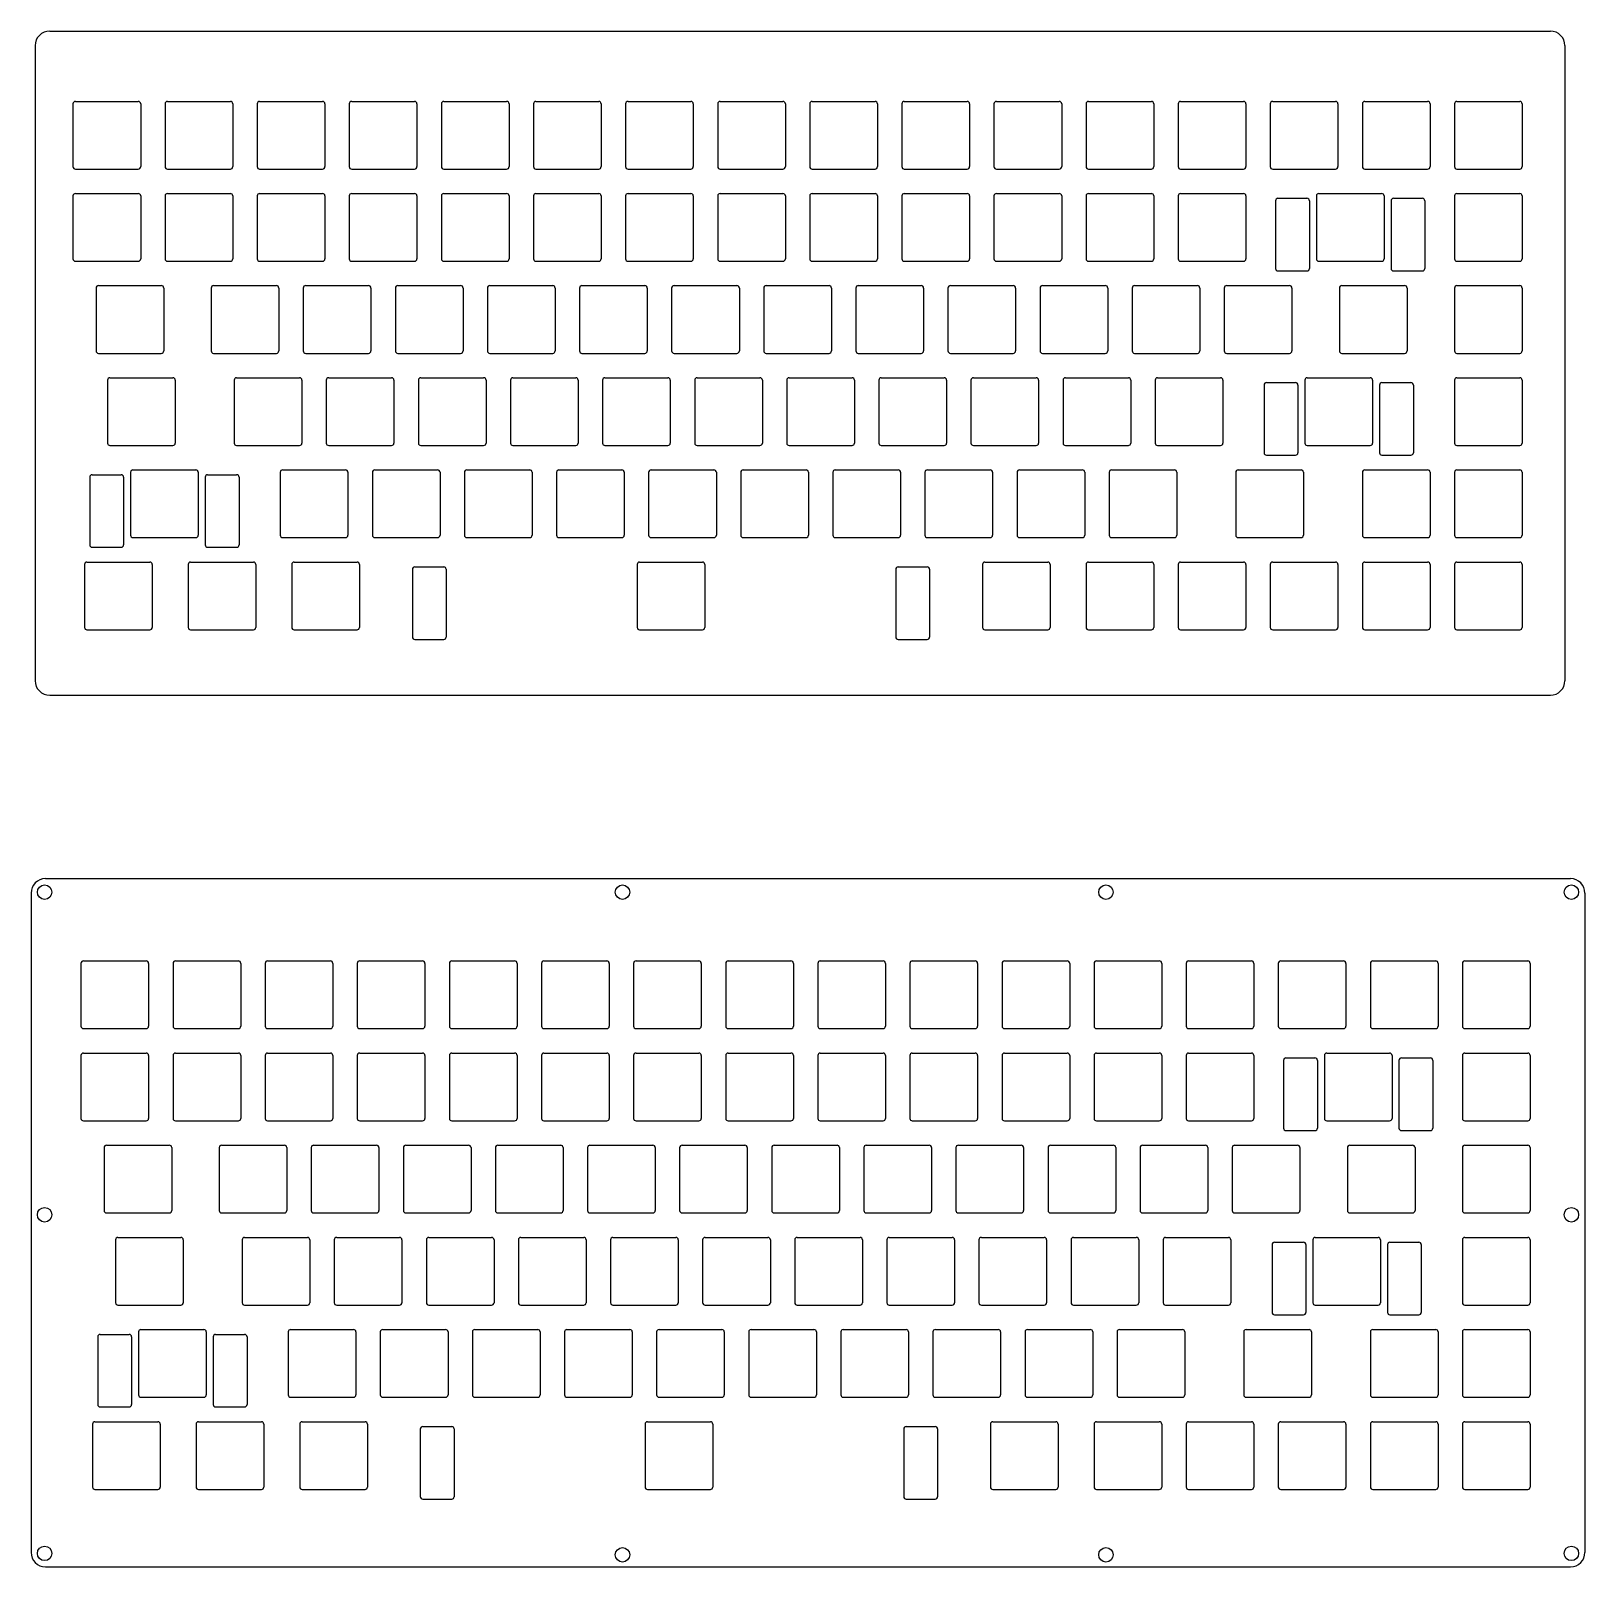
# Model space of a CAD drawing. Header units: millimetres. Extents: x -8 to 314, y -128 to 190.
import ezdxf

# ---------------------------------------------------------------- set-up
doc = ezdxf.new("R2010")
doc.units = ezdxf.units.MM

msp = doc.modelspace()

# ---------------------------------------------------------------- linework, layer by layer
for p, q in [((-3.95, 189.72), (306.45, 189.72)), ((-6.95, 186.72), (-6.95, 55.42)), ((309.45, 186.72), (309.45, 55.42)), ((0.87, 174.7), (0.87, 161.7)), ((1.37, 175.2), (14.37, 175.2)), ((14.87, 174.7), (14.87, 161.7)), ((19.92, 174.7), (19.92, 161.7)), ((20.42, 175.2), (33.42, 175.2)), ((33.92, 174.7), (33.92, 161.7)), ((38.97, 174.7), (38.97, 161.7)), ((39.47, 175.2), (52.47, 175.2)), ((52.97, 174.7), (52.97, 161.7)), ((58.02, 174.7), (58.02, 161.7)), ((58.52, 175.2), (71.52, 175.2)), ((72.02, 174.7), (72.02, 161.7)), ((77.07, 174.7), (77.07, 161.7)), ((77.57, 175.2), (90.57, 175.2)), ((91.07, 174.7), (91.07, 161.7)), ((96.12, 174.7), (96.12, 161.7)), ((96.62, 175.2), (109.62, 175.2)), ((110.12, 174.7), (110.12, 161.7)), ((115.17, 174.7), (115.17, 161.7)), ((115.67, 175.2), (128.67, 175.2)), ((129.17, 174.7), (129.17, 161.7)), ((134.22, 174.7), (134.22, 161.7)), ((134.72, 175.2), (147.72, 175.2)), ((148.22, 174.7), (148.22, 161.7)), ((153.27, 174.7), (153.27, 161.7)), ((153.77, 175.2), (166.77, 175.2)), ((167.27, 174.7), (167.27, 161.7)), ((172.32, 174.7), (172.32, 161.7)), ((172.82, 175.2), (185.82, 175.2)), ((186.32, 174.7), (186.32, 161.7)), ((191.37, 174.7), (191.37, 161.7)), ((191.87, 175.2), (204.87, 175.2)), ((205.37, 174.7), (205.37, 161.7)), ((210.42, 174.7), (210.42, 161.7)), ((210.92, 175.2), (223.92, 175.2)), ((224.42, 174.7), (224.42, 161.7)), ((229.47, 174.7), (229.47, 161.7)), ((229.97, 175.2), (242.97, 175.2)), ((243.47, 174.7), (243.47, 161.7)), ((248.52, 174.7), (248.52, 161.7)), ((249.02, 175.2), (262.02, 175.2)), ((262.52, 174.7), (262.52, 161.7)), ((267.57, 174.7), (267.57, 161.7)), ((268.07, 175.2), (281.07, 175.2)), ((281.57, 174.7), (281.57, 161.7)), ((286.62, 174.7), (286.62, 161.7)), ((287.12, 175.2), (300.12, 175.2)), ((300.62, 174.7), (300.62, 161.7)), ((1.37, 161.2), (14.37, 161.2)), ((20.42, 161.2), (33.42, 161.2)), ((39.47, 161.2), (52.47, 161.2)), ((58.52, 161.2), (71.52, 161.2)), ((77.57, 161.2), (90.57, 161.2)), ((96.62, 161.2), (109.62, 161.2)), ((115.67, 161.2), (128.67, 161.2)), ((134.72, 161.2), (147.72, 161.2)), ((153.77, 161.2), (166.77, 161.2)), ((172.82, 161.2), (185.82, 161.2)), ((191.87, 161.2), (204.87, 161.2)), ((210.92, 161.2), (223.92, 161.2)), ((229.97, 161.2), (242.97, 161.2)), ((249.02, 161.2), (262.02, 161.2)), ((268.07, 161.2), (281.07, 161.2)), ((287.12, 161.2), (300.12, 161.2)), ((0.87, 155.65), (0.87, 142.65)), ((1.37, 156.15), (14.37, 156.15)), ((14.87, 155.65), (14.87, 142.65)), ((19.92, 155.65), (19.92, 142.65)), ((20.42, 156.15), (33.42, 156.15)), ((33.92, 155.65), (33.92, 142.65)), ((38.97, 155.65), (38.97, 142.65)), ((39.47, 156.15), (52.47, 156.15)), ((52.97, 155.65), (52.97, 142.65)), ((58.02, 155.65), (58.02, 142.65)), ((58.52, 156.15), (71.52, 156.15)), ((72.02, 155.65), (72.02, 142.65)), ((77.07, 155.65), (77.07, 142.65)), ((77.57, 156.15), (90.57, 156.15)), ((91.07, 155.65), (91.07, 142.65)), ((96.12, 155.65), (96.12, 142.65)), ((96.62, 156.15), (109.62, 156.15)), ((110.12, 155.65), (110.12, 142.65)), ((115.17, 155.65), (115.17, 142.65)), ((115.67, 156.15), (128.67, 156.15)), ((129.17, 155.65), (129.17, 142.65)), ((134.22, 155.65), (134.22, 142.65)), ((134.72, 156.15), (147.72, 156.15)), ((148.22, 155.65), (148.22, 142.65)), ((153.27, 155.65), (153.27, 142.65)), ((153.77, 156.15), (166.77, 156.15)), ((167.27, 155.65), (167.27, 142.65)), ((172.32, 155.65), (172.32, 142.65)), ((172.82, 156.15), (185.82, 156.15)), ((186.32, 155.65), (186.32, 142.65)), ((191.37, 155.65), (191.37, 142.65)), ((191.87, 156.15), (204.87, 156.15)), ((205.37, 155.65), (205.37, 142.65)), ((210.42, 155.65), (210.42, 142.65)), ((210.92, 156.15), (223.92, 156.15)), ((224.42, 155.65), (224.42, 142.65)), ((229.47, 155.65), (229.47, 142.65)), ((229.97, 156.15), (242.97, 156.15)), ((243.47, 155.65), (243.47, 142.65)), ((249.61, 154.65), (249.61, 140.65)), ((250.11, 155.15), (256.11, 155.15)), ((256.61, 154.65), (256.61, 140.65)), ((258.05, 155.65), (258.05, 142.65)), ((258.55, 156.15), (271.55, 156.15)), ((272.05, 155.65), (272.05, 142.65)), ((273.49, 154.65), (273.49, 140.65)), ((273.99, 155.15), (279.99, 155.15)), ((280.49, 154.65), (280.49, 140.65)), ((286.62, 155.65), (286.62, 142.65)), ((287.12, 156.15), (300.12, 156.15)), ((300.62, 155.65), (300.62, 142.65)), ((1.37, 142.15), (14.37, 142.15)), ((20.42, 142.15), (33.42, 142.15)), ((39.47, 142.15), (52.47, 142.15)), ((58.52, 142.15), (71.52, 142.15)), ((77.57, 142.15), (90.57, 142.15)), ((96.62, 142.15), (109.62, 142.15)), ((115.67, 142.15), (128.67, 142.15)), ((134.72, 142.15), (147.72, 142.15)), ((153.77, 142.15), (166.77, 142.15)), ((172.82, 142.15), (185.82, 142.15)), ((191.87, 142.15), (204.87, 142.15)), ((210.92, 142.15), (223.92, 142.15)), ((229.97, 142.15), (242.97, 142.15)), ((258.55, 142.15), (271.55, 142.15)), ((287.12, 142.15), (300.12, 142.15)), ((250.11, 140.15), (256.11, 140.15)), ((273.99, 140.15), (279.99, 140.15)), ((5.64, 136.6), (5.64, 123.6)), ((6.14, 137.1), (19.14, 137.1)), ((19.64, 136.6), (19.64, 123.6)), ((29.45, 136.6), (29.45, 123.6)), ((29.95, 137.1), (42.95, 137.1)), ((43.45, 136.6), (43.45, 123.6)), ((48.5, 136.6), (48.5, 123.6)), ((49, 137.1), (62, 137.1)), ((62.5, 136.6), (62.5, 123.6)), ((67.55, 136.6), (67.55, 123.6)), ((68.05, 137.1), (81.05, 137.1)), ((81.55, 136.6), (81.55, 123.6)), ((86.6, 136.6), (86.6, 123.6)), ((87.1, 137.1), (100.1, 137.1)), ((100.6, 136.6), (100.6, 123.6)), ((105.65, 136.6), (105.65, 123.6)), ((106.15, 137.1), (119.15, 137.1)), ((119.65, 136.6), (119.65, 123.6)), ((124.7, 136.6), (124.7, 123.6)), ((125.2, 137.1), (138.2, 137.1)), ((138.7, 136.6), (138.7, 123.6)), ((143.75, 136.6), (143.75, 123.6)), ((144.25, 137.1), (157.25, 137.1)), ((157.75, 136.6), (157.75, 123.6)), ((162.8, 136.6), (162.8, 123.6)), ((163.3, 137.1), (176.3, 137.1)), ((176.8, 136.6), (176.8, 123.6)), ((181.85, 136.6), (181.85, 123.6)), ((182.35, 137.1), (195.35, 137.1)), ((195.85, 136.6), (195.85, 123.6)), ((200.9, 136.6), (200.9, 123.6)), ((201.4, 137.1), (214.4, 137.1)), ((214.9, 136.6), (214.9, 123.6)), ((219.95, 136.6), (219.95, 123.6)), ((220.45, 137.1), (233.45, 137.1)), ((233.95, 136.6), (233.95, 123.6)), ((239, 136.6), (239, 123.6)), ((239.5, 137.1), (252.5, 137.1)), ((253, 136.6), (253, 123.6)), ((262.81, 136.6), (262.81, 123.6)), ((263.31, 137.1), (276.31, 137.1)), ((276.81, 136.6), (276.81, 123.6)), ((286.62, 136.6), (286.62, 123.6)), ((287.12, 137.1), (300.12, 137.1)), ((300.62, 136.6), (300.62, 123.6)), ((6.14, 123.1), (19.14, 123.1)), ((29.95, 123.1), (42.95, 123.1)), ((49, 123.1), (62, 123.1)), ((68.05, 123.1), (81.05, 123.1)), ((87.1, 123.1), (100.1, 123.1)), ((106.15, 123.1), (119.15, 123.1)), ((125.2, 123.1), (138.2, 123.1)), ((144.25, 123.1), (157.25, 123.1)), ((163.3, 123.1), (176.3, 123.1)), ((182.35, 123.1), (195.35, 123.1)), ((201.4, 123.1), (214.4, 123.1)), ((220.45, 123.1), (233.45, 123.1)), ((239.5, 123.1), (252.5, 123.1)), ((263.31, 123.1), (276.31, 123.1)), ((287.12, 123.1), (300.12, 123.1)), ((8.02, 117.55), (8.02, 104.55)), ((8.52, 118.05), (21.52, 118.05)), ((22.02, 117.55), (22.02, 104.55)), ((34.21, 117.55), (34.21, 104.55)), ((34.71, 118.05), (47.71, 118.05)), ((48.21, 117.55), (48.21, 104.55)), ((53.26, 117.55), (53.26, 104.55)), ((53.76, 118.05), (66.76, 118.05)), ((67.26, 117.55), (67.26, 104.55)), ((72.31, 117.55), (72.31, 104.55)), ((72.81, 118.05), (85.81, 118.05)), ((86.31, 117.55), (86.31, 104.55)), ((91.36, 117.55), (91.36, 104.55)), ((91.86, 118.05), (104.86, 118.05)), ((105.36, 117.55), (105.36, 104.55)), ((110.41, 117.55), (110.41, 104.55)), ((110.91, 118.05), (123.91, 118.05)), ((124.41, 117.55), (124.41, 104.55)), ((129.46, 117.55), (129.46, 104.55)), ((129.96, 118.05), (142.96, 118.05)), ((143.46, 117.55), (143.46, 104.55)), ((148.51, 117.55), (148.51, 104.55)), ((149.01, 118.05), (162.01, 118.05)), ((162.51, 117.55), (162.51, 104.55)), ((167.56, 117.55), (167.56, 104.55)), ((168.06, 118.05), (181.06, 118.05)), ((181.56, 117.55), (181.56, 104.55)), ((186.61, 117.55), (186.61, 104.55)), ((187.11, 118.05), (200.11, 118.05)), ((200.61, 117.55), (200.61, 104.55)), ((205.66, 117.55), (205.66, 104.55)), ((206.16, 118.05), (219.16, 118.05)), ((219.66, 117.55), (219.66, 104.55)), ((224.71, 117.55), (224.71, 104.55)), ((225.21, 118.05), (238.21, 118.05)), ((238.71, 117.55), (238.71, 104.55)), ((247.23, 116.55), (247.23, 102.55)), ((247.73, 117.05), (253.73, 117.05)), ((254.23, 116.55), (254.23, 102.55)), ((255.67, 117.55), (255.67, 104.55)), ((256.17, 118.05), (269.17, 118.05)), ((269.67, 117.55), (269.67, 104.55)), ((271.11, 116.55), (271.11, 102.55)), ((271.61, 117.05), (277.61, 117.05)), ((278.11, 116.55), (278.11, 102.55)), ((286.62, 117.55), (286.62, 104.55)), ((287.12, 118.05), (300.12, 118.05)), ((300.62, 117.55), (300.62, 104.55)), ((8.52, 104.05), (21.52, 104.05)), ((34.71, 104.05), (47.71, 104.05)), ((53.76, 104.05), (66.76, 104.05)), ((72.81, 104.05), (85.81, 104.05)), ((91.86, 104.05), (104.86, 104.05)), ((110.91, 104.05), (123.91, 104.05)), ((129.96, 104.05), (142.96, 104.05)), ((149.01, 104.05), (162.01, 104.05)), ((168.06, 104.05), (181.06, 104.05)), ((187.11, 104.05), (200.11, 104.05)), ((206.16, 104.05), (219.16, 104.05)), ((225.21, 104.05), (238.21, 104.05)), ((256.17, 104.05), (269.17, 104.05)), ((287.12, 104.05), (300.12, 104.05)), ((247.73, 102.05), (253.73, 102.05)), ((271.61, 102.05), (277.61, 102.05)), ((4.34, 97.5), (4.34, 83.5)), ((4.84, 98), (10.84, 98)), ((11.34, 97.5), (11.34, 83.5)), ((12.78, 98.5), (12.78, 85.5)), ((13.28, 99), (26.28, 99)), ((26.78, 98.5), (26.78, 85.5)), ((28.22, 97.5), (28.22, 83.5)), ((28.72, 98), (34.72, 98)), ((35.22, 97.5), (35.22, 83.5)), ((43.74, 98.5), (43.74, 85.5)), ((44.24, 99), (57.24, 99)), ((57.74, 98.5), (57.74, 85.5)), ((62.79, 98.5), (62.79, 85.5)), ((63.29, 99), (76.29, 99)), ((76.79, 98.5), (76.79, 85.5)), ((81.84, 98.5), (81.84, 85.5)), ((82.34, 99), (95.34, 99)), ((95.84, 98.5), (95.84, 85.5)), ((100.89, 98.5), (100.89, 85.5)), ((101.39, 99), (114.39, 99)), ((114.89, 98.5), (114.89, 85.5)), ((119.94, 98.5), (119.94, 85.5)), ((120.44, 99), (133.44, 99)), ((133.94, 98.5), (133.94, 85.5)), ((138.99, 98.5), (138.99, 85.5)), ((139.49, 99), (152.49, 99)), ((152.99, 98.5), (152.99, 85.5)), ((158.04, 98.5), (158.04, 85.5)), ((158.54, 99), (171.54, 99)), ((172.04, 98.5), (172.04, 85.5)), ((177.09, 98.5), (177.09, 85.5)), ((177.59, 99), (190.59, 99)), ((191.09, 98.5), (191.09, 85.5)), ((196.14, 98.5), (196.14, 85.5)), ((196.64, 99), (209.64, 99)), ((210.14, 98.5), (210.14, 85.5)), ((215.19, 98.5), (215.19, 85.5)), ((215.69, 99), (228.69, 99)), ((229.19, 98.5), (229.19, 85.5)), ((241.38, 98.5), (241.38, 85.5)), ((241.88, 99), (254.88, 99)), ((255.38, 98.5), (255.38, 85.5)), ((267.57, 98.5), (267.57, 85.5)), ((268.07, 99), (281.07, 99)), ((281.57, 98.5), (281.57, 85.5)), ((286.62, 98.5), (286.62, 85.5)), ((287.12, 99), (300.12, 99)), ((300.62, 98.5), (300.62, 85.5)), ((13.28, 85), (26.28, 85)), ((44.24, 85), (57.24, 85)), ((63.29, 85), (76.29, 85)), ((82.34, 85), (95.34, 85)), ((101.39, 85), (114.39, 85)), ((120.44, 85), (133.44, 85)), ((139.49, 85), (152.49, 85)), ((158.54, 85), (171.54, 85)), ((177.59, 85), (190.59, 85)), ((196.64, 85), (209.64, 85)), ((215.69, 85), (228.69, 85)), ((241.88, 85), (254.88, 85)), ((268.07, 85), (281.07, 85)), ((287.12, 85), (300.12, 85)), ((4.84, 83), (10.84, 83)), ((28.72, 83), (34.72, 83)), ((3.26, 79.45), (3.26, 66.45)), ((3.76, 79.95), (16.76, 79.95)), ((17.26, 79.45), (17.26, 66.45)), ((24.69, 79.45), (24.69, 66.45)), ((25.19, 79.95), (38.19, 79.95)), ((38.69, 79.45), (38.69, 66.45)), ((46.12, 79.45), (46.12, 66.45)), ((46.62, 79.95), (59.62, 79.95)), ((60.12, 79.45), (60.12, 66.45)), ((71.06, 78.45), (71.06, 64.45)), ((71.56, 78.95), (77.56, 78.95)), ((78.06, 78.45), (78.06, 64.45)), ((117.56, 79.45), (117.56, 66.45)), ((118.06, 79.95), (131.06, 79.95)), ((131.56, 79.45), (131.56, 66.45)), ((171.06, 78.45), (171.06, 64.45)), ((171.56, 78.95), (177.56, 78.95)), ((178.06, 78.45), (178.06, 64.45)), ((188.99, 79.45), (188.99, 66.45)), ((189.49, 79.95), (202.49, 79.95)), ((202.99, 79.45), (202.99, 66.45)), ((210.42, 79.45), (210.42, 66.45)), ((210.92, 79.95), (223.92, 79.95)), ((224.42, 79.45), (224.42, 66.45)), ((229.47, 79.45), (229.47, 66.45)), ((229.97, 79.95), (242.97, 79.95)), ((243.47, 79.45), (243.47, 66.45)), ((248.52, 79.45), (248.52, 66.45)), ((249.02, 79.95), (262.02, 79.95)), ((262.52, 79.45), (262.52, 66.45)), ((267.57, 79.45), (267.57, 66.45)), ((268.07, 79.95), (281.07, 79.95)), ((281.57, 79.45), (281.57, 66.45)), ((286.62, 79.45), (286.62, 66.45)), ((287.12, 79.95), (300.12, 79.95)), ((300.62, 79.45), (300.62, 66.45)), ((3.76, 65.95), (16.76, 65.95)), ((25.19, 65.95), (38.19, 65.95)), ((46.62, 65.95), (59.62, 65.95)), ((118.06, 65.95), (131.06, 65.95)), ((189.49, 65.95), (202.49, 65.95)), ((210.92, 65.95), (223.92, 65.95)), ((229.97, 65.95), (242.97, 65.95)), ((249.02, 65.95), (262.02, 65.95)), ((268.07, 65.95), (281.07, 65.95)), ((287.12, 65.95), (300.12, 65.95)), ((71.56, 63.95), (77.56, 63.95)), ((171.56, 63.95), (177.56, 63.95)), ((-3.95, 52.42), (306.45, 52.42)), ((-4.8, 14.5), (310.6, 14.5)), ((-7.8, 11.5), (-7.8, -124.8)), ((313.6, 11.5), (313.6, -124.8)), ((2.52, -3.02), (2.52, -16.02)), ((3.02, -2.53), (16.02, -2.53)), ((16.52, -3.02), (16.52, -16.02)), ((21.57, -3.02), (21.57, -16.02)), ((22.07, -2.53), (35.08, -2.53)), ((35.58, -3.02), (35.58, -16.02)), ((40.62, -3.02), (40.62, -16.02)), ((41.12, -2.53), (54.12, -2.53)), ((54.62, -3.02), (54.62, -16.02)), ((59.67, -3.02), (59.67, -16.02)), ((60.17, -2.53), (73.17, -2.53)), ((73.67, -3.02), (73.67, -16.02)), ((78.72, -3.02), (78.72, -16.02)), ((79.22, -2.53), (92.22, -2.53)), ((92.72, -3.02), (92.72, -16.02)), ((97.78, -3.02), (97.78, -16.02)), ((98.28, -2.53), (111.28, -2.53)), ((111.78, -3.02), (111.78, -16.02)), ((116.83, -3.02), (116.83, -16.02)), ((117.33, -2.53), (130.32, -2.53)), ((130.82, -3.02), (130.82, -16.02)), ((135.88, -3.02), (135.88, -16.02)), ((136.38, -2.53), (149.38, -2.53)), ((149.88, -3.02), (149.88, -16.02)), ((154.93, -3.02), (154.93, -16.02)), ((155.43, -2.53), (168.43, -2.53)), ((168.93, -3.02), (168.93, -16.02)), ((173.97, -3.02), (173.97, -16.02)), ((174.47, -2.53), (187.47, -2.53)), ((187.97, -3.02), (187.97, -16.02)), ((193.03, -3.02), (193.03, -16.02)), ((193.53, -2.53), (206.53, -2.53)), ((207.03, -3.02), (207.03, -16.02)), ((212.07, -3.02), (212.07, -16.02)), ((212.57, -2.53), (225.57, -2.53)), ((226.07, -3.02), (226.07, -16.02)), ((231.12, -3.02), (231.12, -16.02)), ((231.62, -2.53), (244.62, -2.53)), ((245.12, -3.02), (245.12, -16.02)), ((250.18, -3.02), (250.18, -16.02)), ((250.68, -2.53), (263.68, -2.53)), ((264.18, -3.02), (264.18, -16.02)), ((269.23, -3.02), (269.23, -16.02)), ((269.73, -2.53), (282.73, -2.53)), ((283.23, -3.02), (283.23, -16.02)), ((288.27, -3.02), (288.27, -16.02)), ((288.77, -2.53), (301.77, -2.53)), ((302.27, -3.02), (302.27, -16.02)), ((3.02, -16.52), (16.02, -16.52)), ((22.07, -16.52), (35.08, -16.52)), ((41.12, -16.52), (54.12, -16.52)), ((60.17, -16.52), (73.17, -16.52)), ((79.22, -16.52), (92.22, -16.52)), ((98.28, -16.52), (111.28, -16.52)), ((117.33, -16.52), (130.32, -16.52)), ((136.38, -16.52), (149.38, -16.52)), ((155.43, -16.52), (168.43, -16.52)), ((174.47, -16.52), (187.47, -16.52)), ((193.53, -16.52), (206.53, -16.52)), ((212.57, -16.52), (225.57, -16.52)), ((231.62, -16.52), (244.62, -16.52)), ((250.68, -16.52), (263.68, -16.52)), ((269.73, -16.52), (282.73, -16.52)), ((288.77, -16.52), (301.77, -16.52)), ((2.52, -22.07), (2.52, -35.08)), ((3.02, -21.57), (16.02, -21.57)), ((16.52, -22.07), (16.52, -35.08)), ((21.57, -22.07), (21.57, -35.08)), ((22.07, -21.57), (35.08, -21.57)), ((35.58, -22.07), (35.58, -35.08)), ((40.62, -22.07), (40.62, -35.08)), ((41.12, -21.57), (54.12, -21.57)), ((54.62, -22.07), (54.62, -35.08)), ((59.67, -22.07), (59.67, -35.08)), ((60.17, -21.57), (73.17, -21.57)), ((73.67, -22.07), (73.67, -35.08)), ((78.72, -22.07), (78.72, -35.08)), ((79.22, -21.57), (92.22, -21.57)), ((92.72, -22.07), (92.72, -35.08)), ((97.78, -22.07), (97.78, -35.08)), ((98.28, -21.57), (111.28, -21.57)), ((111.78, -22.07), (111.78, -35.08)), ((116.83, -22.07), (116.83, -35.08)), ((117.33, -21.57), (130.32, -21.57)), ((130.82, -22.07), (130.82, -35.08)), ((135.88, -22.07), (135.88, -35.08)), ((136.38, -21.57), (149.38, -21.57)), ((149.88, -22.07), (149.88, -35.08)), ((154.93, -22.07), (154.93, -35.08)), ((155.43, -21.57), (168.43, -21.57)), ((168.93, -22.07), (168.93, -35.08)), ((173.97, -22.07), (173.97, -35.08)), ((174.47, -21.57), (187.47, -21.57)), ((187.97, -22.07), (187.97, -35.08)), ((193.03, -22.07), (193.03, -35.08)), ((193.53, -21.57), (206.53, -21.57)), ((207.03, -22.07), (207.03, -35.08)), ((212.07, -22.07), (212.07, -35.08)), ((212.57, -21.57), (225.57, -21.57)), ((226.07, -22.07), (226.07, -35.08)), ((231.12, -22.07), (231.12, -35.08)), ((231.62, -21.57), (244.62, -21.57)), ((245.12, -22.07), (245.12, -35.08)), ((259.7, -22.07), (259.7, -35.08)), ((260.2, -21.57), (273.2, -21.57)), ((273.7, -22.07), (273.7, -35.08)), ((288.27, -22.07), (288.27, -35.08)), ((288.77, -21.57), (301.77, -21.57)), ((302.27, -22.07), (302.27, -35.08)), ((251.26, -23.07), (251.26, -37.08)), ((251.76, -22.57), (257.76, -22.57)), ((258.26, -23.07), (258.26, -37.08)), ((275.14, -23.07), (275.14, -37.08)), ((275.64, -22.57), (281.64, -22.57)), ((282.14, -23.07), (282.14, -37.08)), ((3.02, -35.58), (16.02, -35.58)), ((22.07, -35.58), (35.08, -35.58)), ((41.12, -35.58), (54.12, -35.58)), ((60.17, -35.58), (73.17, -35.58)), ((79.22, -35.58), (92.22, -35.58)), ((98.28, -35.58), (111.28, -35.58)), ((117.33, -35.58), (130.32, -35.58)), ((136.38, -35.58), (149.38, -35.58)), ((155.43, -35.58), (168.43, -35.58)), ((174.47, -35.58), (187.47, -35.58)), ((193.53, -35.58), (206.53, -35.58)), ((212.57, -35.58), (225.57, -35.58)), ((231.62, -35.58), (244.62, -35.58)), ((251.76, -37.58), (257.76, -37.58)), ((260.2, -35.58), (273.2, -35.58)), ((275.64, -37.58), (281.64, -37.58)), ((288.77, -35.58), (301.77, -35.58)), ((7.29, -41.12), (7.29, -54.12)), ((7.79, -40.62), (20.79, -40.62)), ((21.29, -41.12), (21.29, -54.12)), ((31.1, -41.12), (31.1, -54.12)), ((31.6, -40.62), (44.6, -40.62)), ((45.1, -41.12), (45.1, -54.12)), ((50.15, -41.12), (50.15, -54.12)), ((50.65, -40.62), (63.65, -40.62)), ((64.15, -41.12), (64.15, -54.12)), ((69.2, -41.12), (69.2, -54.12)), ((69.7, -40.62), (82.7, -40.62)), ((83.2, -41.12), (83.2, -54.12)), ((88.25, -41.12), (88.25, -54.12)), ((88.75, -40.62), (101.75, -40.62)), ((102.25, -41.12), (102.25, -54.12)), ((107.3, -41.12), (107.3, -54.12)), ((107.8, -40.62), (120.8, -40.62)), ((121.3, -41.12), (121.3, -54.12)), ((126.35, -41.12), (126.35, -54.12)), ((126.85, -40.62), (139.85, -40.62)), ((140.35, -41.12), (140.35, -54.12)), ((145.4, -41.12), (145.4, -54.12)), ((145.9, -40.62), (158.9, -40.62)), ((159.4, -41.12), (159.4, -54.12)), ((164.45, -41.12), (164.45, -54.12)), ((164.95, -40.62), (177.95, -40.62)), ((178.45, -41.12), (178.45, -54.12)), ((183.5, -41.12), (183.5, -54.12)), ((184, -40.62), (197, -40.62)), ((197.5, -41.12), (197.5, -54.12)), ((202.55, -41.12), (202.55, -54.12)), ((203.05, -40.62), (216.05, -40.62)), ((216.55, -41.12), (216.55, -54.12)), ((221.6, -41.12), (221.6, -54.12)), ((222.1, -40.62), (235.1, -40.62)), ((235.6, -41.12), (235.6, -54.12)), ((240.65, -41.12), (240.65, -54.12)), ((241.15, -40.62), (254.15, -40.62)), ((254.65, -41.12), (254.65, -54.12)), ((264.46, -41.12), (264.46, -54.12)), ((264.96, -40.62), (277.96, -40.62)), ((278.46, -41.12), (278.46, -54.12)), ((288.27, -41.12), (288.27, -54.12)), ((288.77, -40.62), (301.77, -40.62)), ((302.27, -41.12), (302.27, -54.12)), ((7.79, -54.62), (20.79, -54.62)), ((31.6, -54.62), (44.6, -54.62)), ((50.65, -54.62), (63.65, -54.62)), ((69.7, -54.62), (82.7, -54.62)), ((88.75, -54.62), (101.75, -54.62)), ((107.8, -54.62), (120.8, -54.62)), ((126.85, -54.62), (139.85, -54.62)), ((145.9, -54.62), (158.9, -54.62)), ((164.95, -54.62), (177.95, -54.62)), ((184, -54.62), (197, -54.62)), ((203.05, -54.62), (216.05, -54.62)), ((222.1, -54.62), (235.1, -54.62)), ((241.15, -54.62), (254.15, -54.62)), ((264.96, -54.62), (277.96, -54.62)), ((288.77, -54.62), (301.77, -54.62)), ((9.67, -60.17), (9.67, -73.17)), ((10.17, -59.67), (23.17, -59.67)), ((23.67, -60.17), (23.67, -73.17)), ((35.86, -60.17), (35.86, -73.17)), ((36.36, -59.67), (49.36, -59.67)), ((49.86, -60.17), (49.86, -73.17)), ((54.91, -60.17), (54.91, -73.17)), ((55.41, -59.67), (68.41, -59.67)), ((68.91, -60.17), (68.91, -73.17)), ((73.96, -60.17), (73.96, -73.17)), ((74.46, -59.67), (87.46, -59.67)), ((87.96, -60.17), (87.96, -73.17)), ((93.01, -60.17), (93.01, -73.17)), ((93.51, -59.67), (106.51, -59.67)), ((107.01, -60.17), (107.01, -73.17)), ((112.06, -60.17), (112.06, -73.17)), ((112.56, -59.67), (125.56, -59.67)), ((126.06, -60.17), (126.06, -73.17)), ((131.11, -60.17), (131.11, -73.17)), ((131.61, -59.67), (144.61, -59.67)), ((145.11, -60.17), (145.11, -73.17)), ((150.16, -60.17), (150.16, -73.17)), ((150.66, -59.67), (163.66, -59.67)), ((164.16, -60.17), (164.16, -73.17)), ((169.21, -60.17), (169.21, -73.17)), ((169.71, -59.67), (182.71, -59.67)), ((183.21, -60.17), (183.21, -73.17)), ((188.26, -60.17), (188.26, -73.17)), ((188.76, -59.67), (201.76, -59.67)), ((202.26, -60.17), (202.26, -73.17)), ((207.31, -60.17), (207.31, -73.17)), ((207.81, -59.67), (220.81, -59.67)), ((221.31, -60.17), (221.31, -73.17)), ((226.36, -60.17), (226.36, -73.17)), ((226.86, -59.67), (239.86, -59.67)), ((240.36, -60.17), (240.36, -73.17)), ((249.38, -60.67), (255.38, -60.67)), ((257.32, -60.17), (257.32, -73.17)), ((257.82, -59.67), (270.82, -59.67)), ((271.32, -60.17), (271.32, -73.17)), ((273.26, -60.67), (279.26, -60.67)), ((288.27, -60.17), (288.27, -73.17)), ((288.77, -59.67), (301.77, -59.67)), ((302.27, -60.17), (302.27, -73.17)), ((248.88, -61.17), (248.88, -75.17)), ((255.88, -61.17), (255.88, -75.17)), ((272.76, -61.17), (272.76, -75.17)), ((279.76, -61.17), (279.76, -75.17)), ((10.17, -73.67), (23.17, -73.67)), ((36.36, -73.67), (49.36, -73.67)), ((55.41, -73.67), (68.41, -73.67)), ((74.46, -73.67), (87.46, -73.67)), ((93.51, -73.67), (106.51, -73.67)), ((112.56, -73.67), (125.56, -73.67)), ((131.61, -73.67), (144.61, -73.67)), ((150.66, -73.67), (163.66, -73.67)), ((169.71, -73.67), (182.71, -73.67)), ((188.76, -73.67), (201.76, -73.67)), ((207.81, -73.67), (220.81, -73.67)), ((226.86, -73.67), (239.86, -73.67)), ((257.82, -73.67), (270.82, -73.67)), ((288.77, -73.67), (301.77, -73.67)), ((249.38, -75.67), (255.38, -75.67)), ((273.26, -75.67), (279.26, -75.67)), ((5.99, -80.22), (5.99, -94.22)), ((6.49, -79.72), (12.49, -79.72)), ((12.99, -80.22), (12.99, -94.22)), ((14.43, -79.22), (14.43, -92.22)), ((14.93, -78.72), (27.93, -78.72)), ((28.43, -79.22), (28.43, -92.22)), ((29.87, -80.22), (29.87, -94.22)), ((30.37, -79.72), (36.37, -79.72)), ((36.87, -80.22), (36.87, -94.22)), ((45.39, -79.22), (45.39, -92.22)), ((45.89, -78.72), (58.89, -78.72)), ((59.39, -79.22), (59.39, -92.22)), ((64.44, -79.22), (64.44, -92.22)), ((64.94, -78.72), (77.94, -78.72)), ((78.44, -79.22), (78.44, -92.22)), ((83.49, -79.22), (83.49, -92.22)), ((83.99, -78.72), (96.99, -78.72)), ((97.49, -79.22), (97.49, -92.22)), ((102.54, -79.22), (102.54, -92.22)), ((103.04, -78.72), (116.04, -78.72)), ((116.54, -79.22), (116.54, -92.22)), ((121.59, -79.22), (121.59, -92.22)), ((122.09, -78.72), (135.09, -78.72)), ((135.59, -79.22), (135.59, -92.22)), ((140.64, -79.22), (140.64, -92.22)), ((141.14, -78.72), (154.14, -78.72)), ((154.64, -79.22), (154.64, -92.22)), ((159.69, -79.22), (159.69, -92.22)), ((160.19, -78.72), (173.19, -78.72)), ((173.69, -79.22), (173.69, -92.22)), ((178.74, -79.22), (178.74, -92.22)), ((179.24, -78.72), (192.24, -78.72)), ((192.74, -79.22), (192.74, -92.22)), ((197.79, -79.22), (197.79, -92.22)), ((198.29, -78.72), (211.29, -78.72)), ((211.79, -79.22), (211.79, -92.22)), ((216.84, -79.22), (216.84, -92.22)), ((217.34, -78.72), (230.34, -78.72)), ((230.84, -79.22), (230.84, -92.22)), ((243.03, -79.22), (243.03, -92.22)), ((243.53, -78.72), (256.53, -78.72)), ((257.03, -79.22), (257.03, -92.22)), ((269.23, -79.22), (269.23, -92.22)), ((269.73, -78.72), (282.73, -78.72)), ((283.23, -79.22), (283.23, -92.22)), ((288.27, -79.22), (288.27, -92.22)), ((288.77, -78.72), (301.77, -78.72)), ((302.27, -79.22), (302.27, -92.22)), ((14.93, -92.72), (27.93, -92.72)), ((45.89, -92.72), (58.89, -92.72)), ((64.94, -92.72), (77.94, -92.72)), ((83.99, -92.72), (96.99, -92.72)), ((103.04, -92.72), (116.04, -92.72)), ((122.09, -92.72), (135.09, -92.72)), ((141.14, -92.72), (154.14, -92.72)), ((160.19, -92.72), (173.19, -92.72)), ((179.24, -92.72), (192.24, -92.72)), ((198.29, -92.72), (211.29, -92.72)), ((217.34, -92.72), (230.34, -92.72)), ((243.53, -92.72), (256.53, -92.72)), ((269.73, -92.72), (282.73, -92.72)), ((288.77, -92.72), (301.77, -92.72)), ((6.49, -94.72), (12.49, -94.72)), ((30.37, -94.72), (36.37, -94.72)), ((4.91, -98.28), (4.91, -111.28)), ((5.41, -97.78), (18.41, -97.78)), ((18.91, -98.28), (18.91, -111.28)), ((26.34, -98.28), (26.34, -111.28)), ((26.84, -97.78), (39.84, -97.78)), ((40.34, -98.28), (40.34, -111.28)), ((47.77, -98.28), (47.77, -111.28)), ((48.27, -97.78), (61.27, -97.78)), ((61.77, -98.28), (61.77, -111.28)), ((72.71, -99.28), (72.71, -113.28)), ((73.21, -98.78), (79.21, -98.78)), ((79.71, -99.28), (79.71, -113.28)), ((119.21, -98.28), (119.21, -111.28)), ((119.71, -97.78), (132.71, -97.78)), ((133.21, -98.28), (133.21, -111.28)), ((172.71, -99.28), (172.71, -113.28)), ((173.21, -98.78), (179.21, -98.78)), ((179.71, -99.28), (179.71, -113.28)), ((190.64, -98.28), (190.64, -111.28)), ((191.14, -97.78), (204.14, -97.78)), ((204.64, -98.28), (204.64, -111.28)), ((212.07, -98.28), (212.07, -111.28)), ((212.57, -97.78), (225.57, -97.78)), ((226.07, -98.28), (226.07, -111.28)), ((231.12, -98.28), (231.12, -111.28)), ((231.62, -97.78), (244.62, -97.78)), ((245.12, -98.28), (245.12, -111.28)), ((250.18, -98.28), (250.18, -111.28)), ((250.68, -97.78), (263.68, -97.78)), ((264.18, -98.28), (264.18, -111.28)), ((269.23, -98.28), (269.23, -111.28)), ((269.73, -97.78), (282.73, -97.78)), ((283.23, -98.28), (283.23, -111.28)), ((288.27, -98.28), (288.27, -111.28)), ((288.77, -97.78), (301.77, -97.78)), ((302.27, -98.28), (302.27, -111.28)), ((5.41, -111.78), (18.41, -111.78)), ((26.84, -111.78), (39.84, -111.78)), ((48.27, -111.78), (61.27, -111.78)), ((119.71, -111.78), (132.71, -111.78)), ((191.14, -111.78), (204.14, -111.78)), ((212.57, -111.78), (225.57, -111.78)), ((231.62, -111.78), (244.62, -111.78)), ((250.68, -111.78), (263.68, -111.78)), ((269.73, -111.78), (282.73, -111.78)), ((288.77, -111.78), (301.77, -111.78)), ((73.21, -113.78), (79.21, -113.78)), ((173.21, -113.78), (179.21, -113.78)), ((-4.8, -127.8), (310.6, -127.8))]:
    msp.add_line(p, q)
for centre in [(-5, 11.7), (114.53, 11.7), (214.53, 11.7), (310.8, 11.7), (-5, -55), (310.8, -55), (-5, -125), (114.53, -125.3), (214.53, -125.3), (310.8, -125)]:
    msp.add_circle(centre, 1.5)
for centre, radius, start, end in [((-3.95, 186.72), 3, 90, 180), ((306.45, 186.72), 3, 0, 90), ((1.37, 174.7), 0.5, 90, 180), ((14.37, 174.7), 0.5, 0, 90), ((20.42, 174.7), 0.5, 90, 180), ((33.42, 174.7), 0.5, 0, 90), ((39.47, 174.7), 0.5, 90, 180), ((52.47, 174.7), 0.5, 0, 90), ((58.52, 174.7), 0.5, 90, 180), ((71.52, 174.7), 0.5, 0, 90), ((77.57, 174.7), 0.5, 90, 180), ((90.57, 174.7), 0.5, 0, 90), ((96.62, 174.7), 0.5, 90, 180), ((109.62, 174.7), 0.5, 0, 90), ((115.67, 174.7), 0.5, 90, 180), ((128.67, 174.7), 0.5, 0, 90), ((134.72, 174.7), 0.5, 90, 180), ((147.72, 174.7), 0.5, 0, 90), ((153.77, 174.7), 0.5, 90, 180), ((166.77, 174.7), 0.5, 0, 90), ((172.82, 174.7), 0.5, 90, 180), ((185.82, 174.7), 0.5, 0, 90), ((191.87, 174.7), 0.5, 90, 180), ((204.87, 174.7), 0.5, 0, 90), ((210.92, 174.7), 0.5, 90, 180), ((223.92, 174.7), 0.5, 0, 90), ((229.97, 174.7), 0.5, 90, 180), ((242.97, 174.7), 0.5, 0, 90), ((249.02, 174.7), 0.5, 90, 180), ((262.02, 174.7), 0.5, 0, 90), ((268.07, 174.7), 0.5, 90, 180), ((281.07, 174.7), 0.5, 0, 90), ((287.12, 174.7), 0.5, 90, 180), ((300.12, 174.7), 0.5, 0, 90), ((1.37, 161.7), 0.5, 180, 270), ((14.37, 161.7), 0.5, 270, 0), ((20.42, 161.7), 0.5, 180, 270), ((33.42, 161.7), 0.5, 270, 0), ((39.47, 161.7), 0.5, 180, 270), ((52.47, 161.7), 0.5, 270, 0), ((58.52, 161.7), 0.5, 180, 270), ((71.52, 161.7), 0.5, 270, 0), ((77.57, 161.7), 0.5, 180, 270), ((90.57, 161.7), 0.5, 270, 0), ((96.62, 161.7), 0.5, 180, 270), ((109.62, 161.7), 0.5, 270, 0), ((115.67, 161.7), 0.5, 180, 270), ((128.67, 161.7), 0.5, 270, 0), ((134.72, 161.7), 0.5, 180, 270), ((147.72, 161.7), 0.5, 270, 0), ((153.77, 161.7), 0.5, 180, 270), ((166.77, 161.7), 0.5, 270, 0), ((172.82, 161.7), 0.5, 180, 270), ((185.82, 161.7), 0.5, 270, 0), ((191.87, 161.7), 0.5, 180, 270), ((204.87, 161.7), 0.5, 270, 0), ((210.92, 161.7), 0.5, 180, 270), ((223.92, 161.7), 0.5, 270, 0), ((229.97, 161.7), 0.5, 180, 270), ((242.97, 161.7), 0.5, 270, 0), ((249.02, 161.7), 0.5, 180, 270), ((262.02, 161.7), 0.5, 270, 0), ((268.07, 161.7), 0.5, 180, 270), ((281.07, 161.7), 0.5, 270, 0), ((287.12, 161.7), 0.5, 180, 270), ((300.12, 161.7), 0.5, 270, 0), ((1.37, 155.65), 0.5, 90, 180), ((14.37, 155.65), 0.5, 0, 90), ((20.42, 155.65), 0.5, 90, 180), ((33.42, 155.65), 0.5, 0, 90), ((39.47, 155.65), 0.5, 90, 180), ((52.47, 155.65), 0.5, 0, 90), ((58.52, 155.65), 0.5, 90, 180), ((71.52, 155.65), 0.5, 0, 90), ((77.57, 155.65), 0.5, 90, 180), ((90.57, 155.65), 0.5, 0, 90), ((96.62, 155.65), 0.5, 90, 180), ((109.62, 155.65), 0.5, 0, 90), ((115.67, 155.65), 0.5, 90, 180), ((128.67, 155.65), 0.5, 0, 90), ((134.72, 155.65), 0.5, 90, 180), ((147.72, 155.65), 0.5, 0, 90), ((153.77, 155.65), 0.5, 90, 180), ((166.77, 155.65), 0.5, 0, 90), ((172.82, 155.65), 0.5, 90, 180), ((185.82, 155.65), 0.5, 0, 90), ((191.87, 155.65), 0.5, 90, 180), ((204.87, 155.65), 0.5, 0, 90), ((210.92, 155.65), 0.5, 90, 180), ((223.92, 155.65), 0.5, 0, 90), ((229.97, 155.65), 0.5, 90, 180), ((242.97, 155.65), 0.5, 0, 90), ((250.11, 154.65), 0.5, 90, 180), ((256.11, 154.65), 0.5, 0, 90), ((258.55, 155.65), 0.5, 90, 180), ((271.55, 155.65), 0.5, 0, 90), ((273.99, 154.65), 0.5, 90, 180), ((279.99, 154.65), 0.5, 0, 90), ((287.12, 155.65), 0.5, 90, 180), ((300.12, 155.65), 0.5, 0, 90), ((1.37, 142.65), 0.5, 180, 270), ((14.37, 142.65), 0.5, 270, 0), ((20.42, 142.65), 0.5, 180, 270), ((33.42, 142.65), 0.5, 270, 0), ((39.47, 142.65), 0.5, 180, 270), ((52.47, 142.65), 0.5, 270, 0), ((58.52, 142.65), 0.5, 180, 270), ((71.52, 142.65), 0.5, 270, 0), ((77.57, 142.65), 0.5, 180, 270), ((90.57, 142.65), 0.5, 270, 0), ((96.62, 142.65), 0.5, 180, 270), ((109.62, 142.65), 0.5, 270, 0), ((115.67, 142.65), 0.5, 180, 270), ((128.67, 142.65), 0.5, 270, 0), ((134.72, 142.65), 0.5, 180, 270), ((147.72, 142.65), 0.5, 270, 0), ((153.77, 142.65), 0.5, 180, 270), ((166.77, 142.65), 0.5, 270, 0), ((172.82, 142.65), 0.5, 180, 270), ((185.82, 142.65), 0.5, 270, 0), ((191.87, 142.65), 0.5, 180, 270), ((204.87, 142.65), 0.5, 270, 0), ((210.92, 142.65), 0.5, 180, 270), ((223.92, 142.65), 0.5, 270, 0), ((229.97, 142.65), 0.5, 180, 270), ((242.97, 142.65), 0.5, 270, 0), ((258.55, 142.65), 0.5, 180, 270), ((271.55, 142.65), 0.5, 270, 0), ((287.12, 142.65), 0.5, 180, 270), ((300.12, 142.65), 0.5, 270, 0), ((250.11, 140.65), 0.5, 180, 270), ((256.11, 140.65), 0.5, 270, 0), ((273.99, 140.65), 0.5, 180, 270), ((279.99, 140.65), 0.5, 270, 0), ((6.14, 136.6), 0.5, 90, 180), ((19.14, 136.6), 0.5, 0, 90), ((29.95, 136.6), 0.5, 90, 180), ((42.95, 136.6), 0.5, 0, 90), ((49, 136.6), 0.5, 90, 180), ((62, 136.6), 0.5, 0, 90), ((68.05, 136.6), 0.5, 90, 180), ((81.05, 136.6), 0.5, 0, 90), ((87.1, 136.6), 0.5, 90, 180), ((100.1, 136.6), 0.5, 0, 90), ((106.15, 136.6), 0.5, 90, 180), ((119.15, 136.6), 0.5, 0, 90), ((125.2, 136.6), 0.5, 90, 180), ((138.2, 136.6), 0.5, 0, 90), ((144.25, 136.6), 0.5, 90, 180), ((157.25, 136.6), 0.5, 0, 90), ((163.3, 136.6), 0.5, 90, 180), ((176.3, 136.6), 0.5, 0, 90), ((182.35, 136.6), 0.5, 90, 180), ((195.35, 136.6), 0.5, 0, 90), ((201.4, 136.6), 0.5, 90, 180), ((214.4, 136.6), 0.5, 0, 90), ((220.45, 136.6), 0.5, 90, 180), ((233.45, 136.6), 0.5, 0, 90), ((239.5, 136.6), 0.5, 90, 180), ((252.5, 136.6), 0.5, 0, 90), ((263.31, 136.6), 0.5, 90, 180), ((276.31, 136.6), 0.5, 0, 90), ((287.12, 136.6), 0.5, 90, 180), ((300.12, 136.6), 0.5, 0, 90), ((6.14, 123.6), 0.5, 180, 270), ((19.14, 123.6), 0.5, 270, 0), ((29.95, 123.6), 0.5, 180, 270), ((42.95, 123.6), 0.5, 270, 0), ((49, 123.6), 0.5, 180, 270), ((62, 123.6), 0.5, 270, 0), ((68.05, 123.6), 0.5, 180, 270), ((81.05, 123.6), 0.5, 270, 0), ((87.1, 123.6), 0.5, 180, 270), ((100.1, 123.6), 0.5, 270, 0), ((106.15, 123.6), 0.5, 180, 270), ((119.15, 123.6), 0.5, 270, 0), ((125.2, 123.6), 0.5, 180, 270), ((138.2, 123.6), 0.5, 270, 0), ((144.25, 123.6), 0.5, 180, 270), ((157.25, 123.6), 0.5, 270, 0), ((163.3, 123.6), 0.5, 180, 270), ((176.3, 123.6), 0.5, 270, 0), ((182.35, 123.6), 0.5, 180, 270), ((195.35, 123.6), 0.5, 270, 0), ((201.4, 123.6), 0.5, 180, 270), ((214.4, 123.6), 0.5, 270, 0), ((220.45, 123.6), 0.5, 180, 270), ((233.45, 123.6), 0.5, 270, 0), ((239.5, 123.6), 0.5, 180, 270), ((252.5, 123.6), 0.5, 270, 0), ((263.31, 123.6), 0.5, 180, 270), ((276.31, 123.6), 0.5, 270, 0), ((287.12, 123.6), 0.5, 180, 270), ((300.12, 123.6), 0.5, 270, 0), ((8.52, 117.55), 0.5, 90, 180), ((21.52, 117.55), 0.5, 0, 90), ((34.71, 117.55), 0.5, 90, 180), ((47.71, 117.55), 0.5, 0, 90), ((53.76, 117.55), 0.5, 90, 180), ((66.76, 117.55), 0.5, 0, 90), ((72.81, 117.55), 0.5, 90, 180), ((85.81, 117.55), 0.5, 0, 90), ((91.86, 117.55), 0.5, 90, 180), ((104.86, 117.55), 0.5, 0, 90), ((110.91, 117.55), 0.5, 90, 180), ((123.91, 117.55), 0.5, 0, 90), ((129.96, 117.55), 0.5, 90, 180), ((142.96, 117.55), 0.5, 0, 90), ((149.01, 117.55), 0.5, 90, 180), ((162.01, 117.55), 0.5, 0, 90), ((168.06, 117.55), 0.5, 90, 180), ((181.06, 117.55), 0.5, 0, 90), ((187.11, 117.55), 0.5, 90, 180), ((200.11, 117.55), 0.5, 0, 90), ((206.16, 117.55), 0.5, 90, 180), ((219.16, 117.55), 0.5, 0, 90), ((225.21, 117.55), 0.5, 90, 180), ((238.21, 117.55), 0.5, 0, 90), ((247.73, 116.55), 0.5, 90, 180), ((253.73, 116.55), 0.5, 0, 90), ((256.17, 117.55), 0.5, 90, 180), ((269.17, 117.55), 0.5, 0, 90), ((271.61, 116.55), 0.5, 90, 180), ((277.61, 116.55), 0.5, 0, 90), ((287.12, 117.55), 0.5, 90, 180), ((300.12, 117.55), 0.5, 0, 90), ((8.52, 104.55), 0.5, 180, 270), ((21.52, 104.55), 0.5, 270, 0), ((34.71, 104.55), 0.5, 180, 270), ((47.71, 104.55), 0.5, 270, 0), ((53.76, 104.55), 0.5, 180, 270), ((66.76, 104.55), 0.5, 270, 0), ((72.81, 104.55), 0.5, 180, 270), ((85.81, 104.55), 0.5, 270, 0), ((91.86, 104.55), 0.5, 180, 270), ((104.86, 104.55), 0.5, 270, 0), ((110.91, 104.55), 0.5, 180, 270), ((123.91, 104.55), 0.5, 270, 0), ((129.96, 104.55), 0.5, 180, 270), ((142.96, 104.55), 0.5, 270, 0), ((149.01, 104.55), 0.5, 180, 270), ((162.01, 104.55), 0.5, 270, 0), ((168.06, 104.55), 0.5, 180, 270), ((181.06, 104.55), 0.5, 270, 0), ((187.11, 104.55), 0.5, 180, 270), ((200.11, 104.55), 0.5, 270, 0), ((206.16, 104.55), 0.5, 180, 270), ((219.16, 104.55), 0.5, 270, 0), ((225.21, 104.55), 0.5, 180, 270), ((238.21, 104.55), 0.5, 270, 0), ((256.17, 104.55), 0.5, 180, 270), ((269.17, 104.55), 0.5, 270, 0), ((287.12, 104.55), 0.5, 180, 270), ((300.12, 104.55), 0.5, 270, 0), ((247.73, 102.55), 0.5, 180, 270), ((253.73, 102.55), 0.5, 270, 0), ((271.61, 102.55), 0.5, 180, 270), ((277.61, 102.55), 0.5, 270, 0), ((4.84, 97.5), 0.5, 90, 180), ((10.84, 97.5), 0.5, 0, 90), ((13.28, 98.5), 0.5, 90, 180), ((26.28, 98.5), 0.5, 0, 90), ((28.72, 97.5), 0.5, 90, 180), ((34.72, 97.5), 0.5, 0, 90), ((44.24, 98.5), 0.5, 90, 180), ((57.24, 98.5), 0.5, 0, 90), ((63.29, 98.5), 0.5, 90, 180), ((76.29, 98.5), 0.5, 0, 90), ((82.34, 98.5), 0.5, 90, 180), ((95.34, 98.5), 0.5, 0, 90), ((101.39, 98.5), 0.5, 90, 180), ((114.39, 98.5), 0.5, 0, 90), ((120.44, 98.5), 0.5, 90, 180), ((133.44, 98.5), 0.5, 0, 90), ((139.49, 98.5), 0.5, 90, 180), ((152.49, 98.5), 0.5, 0, 90), ((158.54, 98.5), 0.5, 90, 180), ((171.54, 98.5), 0.5, 0, 90), ((177.59, 98.5), 0.5, 90, 180), ((190.59, 98.5), 0.5, 0, 90), ((196.64, 98.5), 0.5, 90, 180), ((209.64, 98.5), 0.5, 0, 90), ((215.69, 98.5), 0.5, 90, 180), ((228.69, 98.5), 0.5, 0, 90), ((241.88, 98.5), 0.5, 90, 180), ((254.88, 98.5), 0.5, 0, 90), ((268.07, 98.5), 0.5, 90, 180), ((281.07, 98.5), 0.5, 0, 90), ((287.12, 98.5), 0.5, 90, 180), ((300.12, 98.5), 0.5, 0, 90), ((13.28, 85.5), 0.5, 180, 270), ((26.28, 85.5), 0.5, 270, 0), ((44.24, 85.5), 0.5, 180, 270), ((57.24, 85.5), 0.5, 270, 0), ((63.29, 85.5), 0.5, 180, 270), ((76.29, 85.5), 0.5, 270, 0), ((82.34, 85.5), 0.5, 180, 270), ((95.34, 85.5), 0.5, 270, 0), ((101.39, 85.5), 0.5, 180, 270), ((114.39, 85.5), 0.5, 270, 0), ((120.44, 85.5), 0.5, 180, 270), ((133.44, 85.5), 0.5, 270, 0), ((139.49, 85.5), 0.5, 180, 270), ((152.49, 85.5), 0.5, 270, 0), ((158.54, 85.5), 0.5, 180, 270), ((171.54, 85.5), 0.5, 270, 0), ((177.59, 85.5), 0.5, 180, 270), ((190.59, 85.5), 0.5, 270, 0), ((196.64, 85.5), 0.5, 180, 270), ((209.64, 85.5), 0.5, 270, 0), ((215.69, 85.5), 0.5, 180, 270), ((228.69, 85.5), 0.5, 270, 0), ((241.88, 85.5), 0.5, 180, 270), ((254.88, 85.5), 0.5, 270, 0), ((268.07, 85.5), 0.5, 180, 270), ((281.07, 85.5), 0.5, 270, 0), ((287.12, 85.5), 0.5, 180, 270), ((300.12, 85.5), 0.5, 270, 0), ((4.84, 83.5), 0.5, 180, 270), ((10.84, 83.5), 0.5, 270, 0), ((28.72, 83.5), 0.5, 180, 270), ((34.72, 83.5), 0.5, 270, 0), ((3.76, 79.45), 0.5, 90, 180), ((16.76, 79.45), 0.5, 0, 90), ((25.19, 79.45), 0.5, 90, 180), ((38.19, 79.45), 0.5, 0, 90), ((46.62, 79.45), 0.5, 90, 180), ((59.62, 79.45), 0.5, 0, 90), ((71.56, 78.45), 0.5, 90, 180), ((77.56, 78.45), 0.5, 0, 90), ((118.06, 79.45), 0.5, 90, 180), ((131.06, 79.45), 0.5, 0, 90), ((171.56, 78.45), 0.5, 90, 180), ((177.56, 78.45), 0.5, 0, 90), ((189.49, 79.45), 0.5, 90, 180), ((202.49, 79.45), 0.5, 0, 90), ((210.92, 79.45), 0.5, 90, 180), ((223.92, 79.45), 0.5, 0, 90), ((229.97, 79.45), 0.5, 90, 180), ((242.97, 79.45), 0.5, 0, 90), ((249.02, 79.45), 0.5, 90, 180), ((262.02, 79.45), 0.5, 0, 90), ((268.07, 79.45), 0.5, 90, 180), ((281.07, 79.45), 0.5, 0, 90), ((287.12, 79.45), 0.5, 90, 180), ((300.12, 79.45), 0.5, 0, 90), ((3.76, 66.45), 0.5, 180, 270), ((16.76, 66.45), 0.5, 270, 0), ((25.19, 66.45), 0.5, 180, 270), ((38.19, 66.45), 0.5, 270, 0), ((46.62, 66.45), 0.5, 180, 270), ((59.62, 66.45), 0.5, 270, 0), ((71.56, 64.45), 0.5, 180, 270), ((77.56, 64.45), 0.5, 270, 0), ((118.06, 66.45), 0.5, 180, 270), ((131.06, 66.45), 0.5, 270, 0), ((171.56, 64.45), 0.5, 180, 270), ((177.56, 64.45), 0.5, 270, 0), ((189.49, 66.45), 0.5, 180, 270), ((202.49, 66.45), 0.5, 270, 0), ((210.92, 66.45), 0.5, 180, 270), ((223.92, 66.45), 0.5, 270, 0), ((229.97, 66.45), 0.5, 180, 270), ((242.97, 66.45), 0.5, 270, 0), ((249.02, 66.45), 0.5, 180, 270), ((262.02, 66.45), 0.5, 270, 0), ((268.07, 66.45), 0.5, 180, 270), ((281.07, 66.45), 0.5, 270, 0), ((287.12, 66.45), 0.5, 180, 270), ((300.12, 66.45), 0.5, 270, 0), ((-3.95, 55.42), 3, 180, 270), ((306.45, 55.42), 3, 270, 0), ((-4.8, 11.5), 3, 90, 180), ((310.6, 11.5), 3, 0, 90), ((3.02, -3.02), 0.5, 90, 180), ((16.02, -3.02), 0.5, 0, 90), ((22.07, -3.02), 0.5, 90, 180), ((35.08, -3.02), 0.5, 0, 90), ((41.12, -3.02), 0.5, 90, 180), ((54.12, -3.02), 0.5, 0, 90), ((60.17, -3.02), 0.5, 90, 180), ((73.17, -3.02), 0.5, 0, 90), ((79.22, -3.02), 0.5, 90, 180), ((92.22, -3.02), 0.5, 0, 90), ((98.28, -3.02), 0.5, 90, 180), ((111.28, -3.02), 0.5, 0, 90), ((117.33, -3.02), 0.5, 90, 180), ((130.32, -3.02), 0.5, 0, 90), ((136.38, -3.02), 0.5, 90, 180), ((149.38, -3.02), 0.5, 0, 90), ((155.43, -3.02), 0.5, 90, 180), ((168.43, -3.02), 0.5, 0, 90), ((174.47, -3.02), 0.5, 90, 180), ((187.47, -3.02), 0.5, 0, 90), ((193.53, -3.02), 0.5, 90, 180), ((206.53, -3.02), 0.5, 0, 90), ((212.57, -3.02), 0.5, 90, 180), ((225.57, -3.02), 0.5, 0, 90), ((231.62, -3.02), 0.5, 90, 180), ((244.62, -3.02), 0.5, 0, 90), ((250.68, -3.02), 0.5, 90, 180), ((263.68, -3.02), 0.5, 0, 90), ((269.73, -3.02), 0.5, 90, 180), ((282.73, -3.02), 0.5, 0, 90), ((288.77, -3.02), 0.5, 90, 180), ((301.77, -3.02), 0.5, 0, 90), ((3.02, -16.02), 0.5, 180, 270), ((16.02, -16.02), 0.5, 270, 360), ((22.07, -16.02), 0.5, 180, 270), ((35.08, -16.02), 0.5, 270, 360), ((41.12, -16.02), 0.5, 180, 270), ((54.12, -16.02), 0.5, 270, 360), ((60.17, -16.02), 0.5, 180, 270), ((73.17, -16.02), 0.5, 270, 360), ((79.22, -16.02), 0.5, 180, 270), ((92.22, -16.02), 0.5, 270, 360), ((98.28, -16.02), 0.5, 180, 270), ((111.28, -16.02), 0.5, 270, 360), ((117.33, -16.02), 0.5, 180, 270), ((130.32, -16.02), 0.5, 270, 360), ((136.38, -16.02), 0.5, 180, 270), ((149.38, -16.02), 0.5, 270, 360), ((155.43, -16.02), 0.5, 180, 270), ((168.43, -16.02), 0.5, 270, 360), ((174.47, -16.02), 0.5, 180, 270), ((187.47, -16.02), 0.5, 270, 360), ((193.53, -16.02), 0.5, 180, 270), ((206.53, -16.02), 0.5, 270, 360), ((212.57, -16.02), 0.5, 180, 270), ((225.57, -16.02), 0.5, 270, 360), ((231.62, -16.02), 0.5, 180, 270), ((244.62, -16.02), 0.5, 270, 360), ((250.68, -16.02), 0.5, 180, 270), ((263.68, -16.02), 0.5, 270, 360), ((269.73, -16.02), 0.5, 180, 270), ((282.73, -16.02), 0.5, 270, 360), ((288.77, -16.02), 0.5, 180, 270), ((301.77, -16.02), 0.5, 270, 360), ((3.02, -22.07), 0.5, 90, 180), ((16.02, -22.07), 0.5, 0, 90), ((22.07, -22.07), 0.5, 90, 180), ((35.08, -22.07), 0.5, 0, 90), ((41.12, -22.07), 0.5, 90, 180), ((54.12, -22.07), 0.5, 0, 90), ((60.17, -22.07), 0.5, 90, 180), ((73.17, -22.07), 0.5, 0, 90), ((79.22, -22.07), 0.5, 90, 180), ((92.22, -22.07), 0.5, 0, 90), ((98.28, -22.07), 0.5, 90, 180), ((111.28, -22.07), 0.5, 0, 90), ((117.33, -22.07), 0.5, 90, 180), ((130.32, -22.07), 0.5, 0, 90), ((136.38, -22.07), 0.5, 90, 180), ((149.38, -22.07), 0.5, 0, 90), ((155.43, -22.07), 0.5, 90, 180), ((168.43, -22.07), 0.5, 0, 90), ((174.47, -22.07), 0.5, 90, 180), ((187.47, -22.07), 0.5, 0, 90), ((193.53, -22.07), 0.5, 90, 180), ((206.53, -22.07), 0.5, 0, 90), ((212.57, -22.07), 0.5, 90, 180), ((225.57, -22.07), 0.5, 0, 90), ((231.62, -22.07), 0.5, 90, 180), ((244.62, -22.07), 0.5, 0, 90), ((260.2, -22.07), 0.5, 90, 180), ((273.2, -22.07), 0.5, 0, 90), ((288.77, -22.07), 0.5, 90, 180), ((301.77, -22.07), 0.5, 0, 90), ((251.76, -23.07), 0.5, 90, 180), ((257.76, -23.07), 0.5, 0, 90), ((275.64, -23.07), 0.5, 90, 180), ((281.64, -23.07), 0.5, 0, 90), ((3.02, -35.08), 0.5, 180, 270), ((16.02, -35.08), 0.5, 270, 360), ((22.07, -35.08), 0.5, 180, 270), ((35.08, -35.08), 0.5, 270, 360), ((41.12, -35.08), 0.5, 180, 270), ((54.12, -35.08), 0.5, 270, 360), ((60.17, -35.08), 0.5, 180, 270), ((73.17, -35.08), 0.5, 270, 360), ((79.22, -35.08), 0.5, 180, 270), ((92.22, -35.08), 0.5, 270, 360), ((98.28, -35.08), 0.5, 180, 270), ((111.28, -35.08), 0.5, 270, 360), ((117.33, -35.08), 0.5, 180, 270), ((130.32, -35.08), 0.5, 270, 360), ((136.38, -35.08), 0.5, 180, 270), ((149.38, -35.08), 0.5, 270, 360), ((155.43, -35.08), 0.5, 180, 270), ((168.43, -35.08), 0.5, 270, 360), ((174.47, -35.08), 0.5, 180, 270), ((187.47, -35.08), 0.5, 270, 360), ((193.53, -35.08), 0.5, 180, 270), ((206.53, -35.08), 0.5, 270, 360), ((212.57, -35.08), 0.5, 180, 270), ((225.57, -35.08), 0.5, 270, 360), ((231.62, -35.08), 0.5, 180, 270), ((244.62, -35.08), 0.5, 270, 360), ((260.2, -35.08), 0.5, 180, 270), ((273.2, -35.08), 0.5, 270, 360), ((288.77, -35.08), 0.5, 180, 270), ((301.77, -35.08), 0.5, 270, 360), ((251.76, -37.08), 0.5, 180, 270), ((257.76, -37.08), 0.5, 270, 360), ((275.64, -37.08), 0.5, 180, 270), ((281.64, -37.08), 0.5, 270, 360), ((7.79, -41.12), 0.5, 90, 180), ((20.79, -41.12), 0.5, 0, 90), ((31.6, -41.12), 0.5, 90, 180), ((44.6, -41.12), 0.5, 0, 90), ((50.65, -41.12), 0.5, 90, 180), ((63.65, -41.12), 0.5, 0, 90), ((69.7, -41.12), 0.5, 90, 180), ((82.7, -41.12), 0.5, 0, 90), ((88.75, -41.12), 0.5, 90, 180), ((101.75, -41.12), 0.5, 0, 90), ((107.8, -41.12), 0.5, 90, 180), ((120.8, -41.12), 0.5, 0, 90), ((126.85, -41.12), 0.5, 90, 180), ((139.85, -41.12), 0.5, 0, 90), ((145.9, -41.12), 0.5, 90, 180), ((158.9, -41.12), 0.5, 0, 90), ((164.95, -41.12), 0.5, 90, 180), ((177.95, -41.12), 0.5, 0, 90), ((184, -41.12), 0.5, 90, 180), ((197, -41.12), 0.5, 0, 90), ((203.05, -41.12), 0.5, 90, 180), ((216.05, -41.12), 0.5, 0, 90), ((222.1, -41.12), 0.5, 90, 180), ((235.1, -41.12), 0.5, 0, 90), ((241.15, -41.12), 0.5, 90, 180), ((254.15, -41.12), 0.5, 0, 90), ((264.96, -41.12), 0.5, 90, 180), ((277.96, -41.12), 0.5, 0, 90), ((288.77, -41.12), 0.5, 90, 180), ((301.77, -41.12), 0.5, 0, 90), ((7.79, -54.12), 0.5, 180, 270), ((20.79, -54.12), 0.5, 270, 360), ((31.6, -54.12), 0.5, 180, 270), ((44.6, -54.12), 0.5, 270, 360), ((50.65, -54.12), 0.5, 180, 270), ((63.65, -54.12), 0.5, 270, 360), ((69.7, -54.12), 0.5, 180, 270), ((82.7, -54.12), 0.5, 270, 360), ((88.75, -54.12), 0.5, 180, 270), ((101.75, -54.12), 0.5, 270, 360), ((107.8, -54.12), 0.5, 180, 270), ((120.8, -54.12), 0.5, 270, 360), ((126.85, -54.12), 0.5, 180, 270), ((139.85, -54.12), 0.5, 270, 360), ((145.9, -54.12), 0.5, 180, 270), ((158.9, -54.12), 0.5, 270, 360), ((164.95, -54.12), 0.5, 180, 270), ((177.95, -54.12), 0.5, 270, 360), ((184, -54.12), 0.5, 180, 270), ((197, -54.12), 0.5, 270, 360), ((203.05, -54.12), 0.5, 180, 270), ((216.05, -54.12), 0.5, 270, 360), ((222.1, -54.12), 0.5, 180, 270), ((235.1, -54.12), 0.5, 270, 360), ((241.15, -54.12), 0.5, 180, 270), ((254.15, -54.12), 0.5, 270, 360), ((264.96, -54.12), 0.5, 180, 270), ((277.96, -54.12), 0.5, 270, 360), ((288.77, -54.12), 0.5, 180, 270), ((301.77, -54.12), 0.5, 270, 360), ((10.17, -60.17), 0.5, 90, 180), ((23.17, -60.17), 0.5, 0, 90), ((36.36, -60.17), 0.5, 90, 180), ((49.36, -60.17), 0.5, 0, 90), ((55.41, -60.17), 0.5, 90, 180), ((68.41, -60.17), 0.5, 0, 90), ((74.46, -60.17), 0.5, 90, 180), ((87.46, -60.17), 0.5, 0, 90), ((93.51, -60.17), 0.5, 90, 180), ((106.51, -60.17), 0.5, 0, 90), ((112.56, -60.17), 0.5, 90, 180), ((125.56, -60.17), 0.5, 0, 90), ((131.61, -60.17), 0.5, 90, 180), ((144.61, -60.17), 0.5, 0, 90), ((150.66, -60.17), 0.5, 90, 180), ((163.66, -60.17), 0.5, 0, 90), ((169.71, -60.17), 0.5, 90, 180), ((182.71, -60.17), 0.5, 0, 90), ((188.76, -60.17), 0.5, 90, 180), ((201.76, -60.17), 0.5, 0, 90), ((207.81, -60.17), 0.5, 90, 180), ((220.81, -60.17), 0.5, 0, 90), ((226.86, -60.17), 0.5, 90, 180), ((239.86, -60.17), 0.5, 0, 90), ((249.38, -61.17), 0.5, 90, 180), ((255.38, -61.17), 0.5, 0, 90), ((257.82, -60.17), 0.5, 90, 180), ((270.82, -60.17), 0.5, 0, 90), ((273.26, -61.17), 0.5, 90, 180), ((279.26, -61.17), 0.5, 0, 90), ((288.77, -60.17), 0.5, 90, 180), ((301.77, -60.17), 0.5, 0, 90), ((10.17, -73.17), 0.5, 180, 270), ((23.17, -73.17), 0.5, 270, 360), ((36.36, -73.17), 0.5, 180, 270), ((49.36, -73.17), 0.5, 270, 360), ((55.41, -73.17), 0.5, 180, 270), ((68.41, -73.17), 0.5, 270, 360), ((74.46, -73.17), 0.5, 180, 270), ((87.46, -73.17), 0.5, 270, 360), ((93.51, -73.17), 0.5, 180, 270), ((106.51, -73.17), 0.5, 270, 360), ((112.56, -73.17), 0.5, 180, 270), ((125.56, -73.17), 0.5, 270, 360), ((131.61, -73.17), 0.5, 180, 270), ((144.61, -73.17), 0.5, 270, 360), ((150.66, -73.17), 0.5, 180, 270), ((163.66, -73.17), 0.5, 270, 360), ((169.71, -73.17), 0.5, 180, 270), ((182.71, -73.17), 0.5, 270, 360), ((188.76, -73.17), 0.5, 180, 270), ((201.76, -73.17), 0.5, 270, 360), ((207.81, -73.17), 0.5, 180, 270), ((220.81, -73.17), 0.5, 270, 360), ((226.86, -73.17), 0.5, 180, 270), ((239.86, -73.17), 0.5, 270, 360), ((257.82, -73.17), 0.5, 180, 270), ((270.82, -73.17), 0.5, 270, 360), ((288.77, -73.17), 0.5, 180, 270), ((301.77, -73.17), 0.5, 270, 360), ((249.38, -75.17), 0.5, 180, 270), ((255.38, -75.17), 0.5, 270, 360), ((273.26, -75.17), 0.5, 180, 270), ((279.26, -75.17), 0.5, 270, 360), ((6.49, -80.22), 0.5, 90, 180), ((12.49, -80.22), 0.5, 0, 90), ((14.93, -79.22), 0.5, 90, 180), ((27.93, -79.22), 0.5, 0, 90), ((30.37, -80.22), 0.5, 90, 180), ((36.37, -80.22), 0.5, 0, 90), ((45.89, -79.22), 0.5, 90, 180), ((58.89, -79.22), 0.5, 0, 90), ((64.94, -79.22), 0.5, 90, 180), ((77.94, -79.22), 0.5, 0, 90), ((83.99, -79.22), 0.5, 90, 180), ((96.99, -79.22), 0.5, 0, 90), ((103.04, -79.22), 0.5, 90, 180), ((116.04, -79.22), 0.5, 0, 90), ((122.09, -79.22), 0.5, 90, 180), ((135.09, -79.22), 0.5, 0, 90), ((141.14, -79.22), 0.5, 90, 180), ((154.14, -79.22), 0.5, 0, 90), ((160.19, -79.22), 0.5, 90, 180), ((173.19, -79.22), 0.5, 0, 90), ((179.24, -79.22), 0.5, 90, 180), ((192.24, -79.22), 0.5, 0, 90), ((198.29, -79.22), 0.5, 90, 180), ((211.29, -79.22), 0.5, 0, 90), ((217.34, -79.22), 0.5, 90, 180), ((230.34, -79.22), 0.5, 0, 90), ((243.53, -79.22), 0.5, 90, 180), ((256.53, -79.22), 0.5, 0, 90), ((269.73, -79.22), 0.5, 90, 180), ((282.73, -79.22), 0.5, 0, 90), ((288.77, -79.22), 0.5, 90, 180), ((301.77, -79.22), 0.5, 0, 90), ((14.93, -92.22), 0.5, 180, 270), ((27.93, -92.22), 0.5, 270, 360), ((45.89, -92.22), 0.5, 180, 270), ((58.89, -92.22), 0.5, 270, 360), ((64.94, -92.22), 0.5, 180, 270), ((77.94, -92.22), 0.5, 270, 360), ((83.99, -92.22), 0.5, 180, 270), ((96.99, -92.22), 0.5, 270, 360), ((103.04, -92.22), 0.5, 180, 270), ((116.04, -92.22), 0.5, 270, 360), ((122.09, -92.22), 0.5, 180, 270), ((135.09, -92.22), 0.5, 270, 360), ((141.14, -92.22), 0.5, 180, 270), ((154.14, -92.22), 0.5, 270, 360), ((160.19, -92.22), 0.5, 180, 270), ((173.19, -92.22), 0.5, 270, 360), ((179.24, -92.22), 0.5, 180, 270), ((192.24, -92.22), 0.5, 270, 360), ((198.29, -92.22), 0.5, 180, 270), ((211.29, -92.22), 0.5, 270, 360), ((217.34, -92.22), 0.5, 180, 270), ((230.34, -92.22), 0.5, 270, 360), ((243.53, -92.22), 0.5, 180, 270), ((256.53, -92.22), 0.5, 270, 360), ((269.73, -92.22), 0.5, 180, 270), ((282.73, -92.22), 0.5, 270, 360), ((288.77, -92.22), 0.5, 180, 270), ((301.77, -92.22), 0.5, 270, 360), ((6.49, -94.22), 0.5, 180, 270), ((12.49, -94.22), 0.5, 270, 360), ((30.37, -94.22), 0.5, 180, 270), ((36.37, -94.22), 0.5, 270, 360), ((5.41, -98.28), 0.5, 90, 180), ((18.41, -98.28), 0.5, 0, 90), ((26.84, -98.28), 0.5, 90, 180), ((39.84, -98.28), 0.5, 0, 90), ((48.27, -98.28), 0.5, 90, 180), ((61.27, -98.28), 0.5, 0, 90), ((73.21, -99.28), 0.5, 90, 180), ((79.21, -99.28), 0.5, 0, 90), ((119.71, -98.28), 0.5, 90, 180), ((132.71, -98.28), 0.5, 0, 90), ((173.21, -99.28), 0.5, 90, 180), ((179.21, -99.28), 0.5, 0, 90), ((191.14, -98.28), 0.5, 90, 180), ((204.14, -98.28), 0.5, 0, 90), ((212.57, -98.28), 0.5, 90, 180), ((225.57, -98.28), 0.5, 0, 90), ((231.62, -98.28), 0.5, 90, 180), ((244.62, -98.28), 0.5, 0, 90), ((250.68, -98.28), 0.5, 90, 180), ((263.68, -98.28), 0.5, 0, 90), ((269.73, -98.28), 0.5, 90, 180), ((282.73, -98.28), 0.5, 0, 90), ((288.77, -98.28), 0.5, 90, 180), ((301.77, -98.28), 0.5, 0, 90), ((5.41, -111.28), 0.5, 180, 270), ((18.41, -111.28), 0.5, 270, 360), ((26.84, -111.28), 0.5, 180, 270), ((39.84, -111.28), 0.5, 270, 360), ((48.27, -111.28), 0.5, 180, 270), ((61.27, -111.28), 0.5, 270, 360), ((119.71, -111.28), 0.5, 180, 270), ((132.71, -111.28), 0.5, 270, 360), ((191.14, -111.28), 0.5, 180, 270), ((204.14, -111.28), 0.5, 270, 360), ((212.57, -111.28), 0.5, 180, 270), ((225.57, -111.28), 0.5, 270, 360), ((231.62, -111.28), 0.5, 180, 270), ((244.62, -111.28), 0.5, 270, 360), ((250.68, -111.28), 0.5, 180, 270), ((263.68, -111.28), 0.5, 270, 360), ((269.73, -111.28), 0.5, 180, 270), ((282.73, -111.28), 0.5, 270, 360), ((288.77, -111.28), 0.5, 180, 270), ((301.77, -111.28), 0.5, 270, 360), ((73.21, -113.28), 0.5, 180, 270), ((79.21, -113.28), 0.5, 270, 360), ((173.21, -113.28), 0.5, 180, 270), ((179.21, -113.28), 0.5, 270, 360), ((-4.8, -124.8), 3, 180, 270), ((310.6, -124.8), 3, 270, 0)]:
    msp.add_arc(centre, radius, start, end)

doc.saveas('drawing.dxf')
